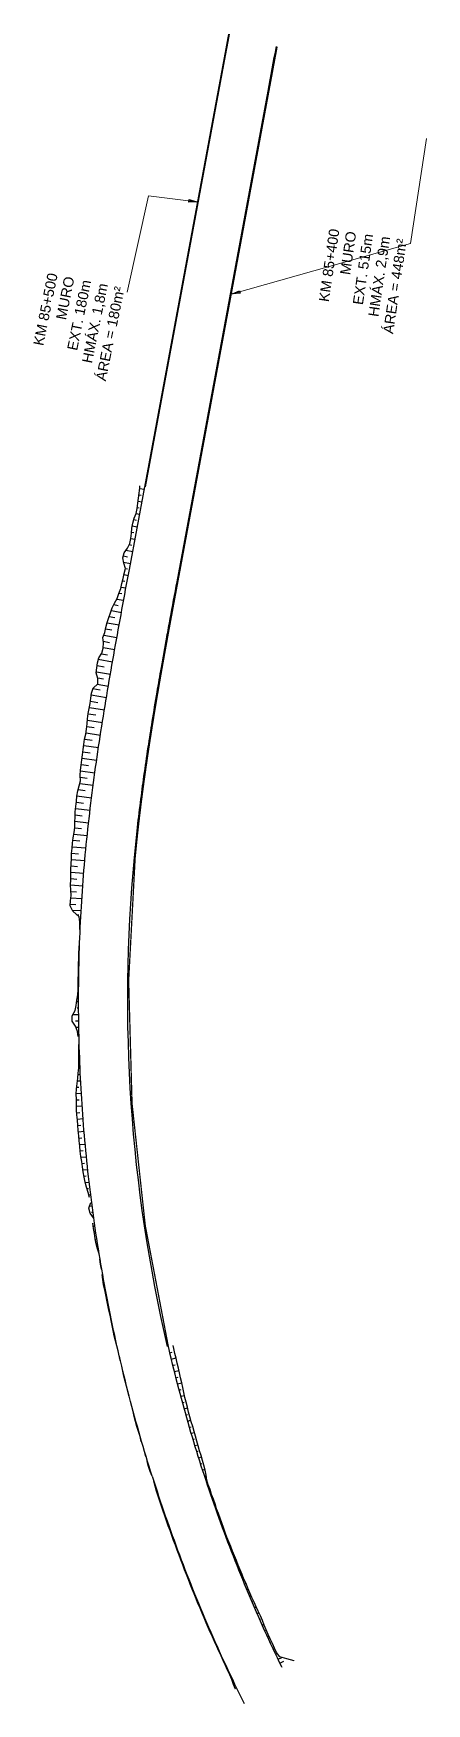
# Model space of a CAD drawing. Header units: metres. Extents: x 288738 to 324331, y 7399322 to 7465117.
# Drawn here: x 296963 to 297117, y 7452599 to 7453252 of the extents above; entities that cross this region are included whole.
import ezdxf

# ---------------------------------------------------------------- set-up
doc = ezdxf.new("R2010")
doc.units = ezdxf.units.M
doc.header["$LTSCALE"] = 10
for name, color, linetype in [('F-HZ-ATERRO-TALUDE', 110, 'Continuous'), ('F-HZ-MUROS', 210, 'Continuous'), ('F-HZ-PIANO-CORTE', 10, 'Continuous'), ('F-HZ-TALUDE', 2, 'Continuous')]:
    doc.layers.add(name, color=color, linetype=linetype)
doc.layers.add('U-HZ-TEXTO-MUROS', color=2, linetype='Continuous', lineweight=0)
doc.styles.add('ARIAL', font='arial.ttf')
doc.styles.add('DIM', font='arial.ttf', dxfattribs={"width": 0.8})
doc.dimstyles.new('U-1_2000', dxfattribs={"dimscale": 2, "dimtxt": 1.5, "dimasz": 0.75, "dimexe": 0.75, "dimexo": 0.75, "dimgap": 0.25, "dimtad": 1, "dimzin": 4, "dimtxsty": 'DIM', "dimblk": 'ARCHTICK', "dimcen": 0.7, "dimdle": 0.75, "dimclrd": 256, "dimclre": 256, "dimclrt": 256, "dimaunit": 1, "dimadec": 3, "dimazin": 2, "dimtfac": 1, "dimtofl": 0, "dimtmove": 0, "dimatfit": 3, "dimldrblk": 'CLOSEDBLANK', "dimfxl": 0, "dimtolj": 1, "dimtzin": 0, "dimlwd": -1, "dimlwe": -1, "dimarcsym": 0})

msp = doc.modelspace()

# ---------------------------------------------------------------- texts
at = {"layer": 'U-HZ-TEXTO-MUROS', "linetype": 'Continuous', "lineweight": -3, "char_height": 4, "attachment_point": 9, "style": 'ARIAL'}
for s, insert, rotation in [('KM 85+400\\PMURO \\PEXT.^I515m\\PHMÁX. 2,9m\\PÁREA = 448m²', (297109.427, 7453171.243), 81.620395), ('KM 85+500\\PMURO \\PEXT.^I180m\\PHMÁX. 1,8m\\PÁREA = 180m²', (296999.104, 7453152.392), 78.549458)]:
    msp.add_mtext(s, dxfattribs=dict(at, insert=insert, rotation=rotation))

# ---------------------------------------------------------------- blocks, each defined once
blk = doc.blocks.new('_ArchTick')
at = {"color": 0, "linetype": 'ByBlock', "const_width": 0.15}
blk.add_lwpolyline([(-0.5, -0.5), (0.5, 0.5)], dxfattribs=at)

# ---------------------------------------------------------------- linework, layer by layer
at = {"layer": 'F-HZ-ATERRO-TALUDE', "linetype": 'Continuous', "lineweight": -3}
for p, q in [((296981.522, 7452898.297), (296981.491, 7452898.298)), ((296981.346, 7452893.3), (296981.195, 7452893.305)), ((296981.429, 7452895.799), (296981.387, 7452895.8)), ((296981.21, 7452888.302), (296981.002, 7452888.307)), ((296981.157, 7452885.803), (296981.06, 7452885.805)), ((296981.273, 7452890.801), (296981.2, 7452890.803)), ((296981.06, 7452878.303), (296980.88, 7452878.305)), ((296981.115, 7452883.303), (296980.895, 7452883.306)), ((296981.083, 7452880.803), (296980.977, 7452880.804)), ((296981.046, 7452873.303), (296980.235, 7452873.302)), ((296981.048, 7452875.803), (296980.841, 7452875.804)), ((296981.072, 7452868.303), (296978.72, 7452868.282)), ((296981.1, 7452865.804), (296979.795, 7452865.786)), ((296981.054, 7452870.803), (296980.465, 7452870.8)), ((296981.139, 7452863.304), (296980.045, 7452863.285)), ((296981.188, 7452860.804), (296980.964, 7452860.8)), ((296986.325, 7452793.504), (296985.245, 7452793.362)), ((296986.656, 7452791.026), (296986.08, 7452790.948)), ((297016.68, 7452736.131), (297017.619, 7452736.354)), ((297017.264, 7452733.693), (297019.162, 7452734.151)), ((297017.858, 7452731.257), (297018.773, 7452731.482)), ((297018.463, 7452728.824), (297020.23, 7452729.267)), ((297019.077, 7452726.394), (297019.933, 7452726.612)), ((297019.701, 7452723.967), (297021.331, 7452724.39)), ((297020.335, 7452721.544), (297021.098, 7452721.745)), ((297020.98, 7452719.123), (297022.417, 7452719.509)), ((297021.634, 7452716.706), (297022.31, 7452716.89)), ((297022.299, 7452714.29), (297023.599, 7452714.651)), ((297022.974, 7452711.879), (297023.581, 7452712.05)), ((297023.658, 7452709.471), (297024.793, 7452709.796)), ((297024.351, 7452707.069), (297024.974, 7452707.25)), ((297025.057, 7452704.665), (297026.324, 7452705.04)), ((297025.772, 7452702.265), (297026.382, 7452702.448)), ((297026.497, 7452699.868), (297027.663, 7452700.224)), ((297027.231, 7452697.474), (297027.775, 7452697.643)), ((297027.977, 7452695.083), (297029.054, 7452695.422)), ((297008.316, 7452692.643), (297008.102, 7452692.577)), ((297009.055, 7452690.255), (297008.96, 7452690.225)), ((297028.732, 7452692.696), (297029.254, 7452692.862)), ((297029.495, 7452690.315), (297030.4, 7452690.608)), ((297030.263, 7452687.956), (297030.561, 7452688.053)), ((297031.04, 7452685.603), (297031.341, 7452685.702)), ((297031.834, 7452683.232), (297031.993, 7452683.286)), ((297032.637, 7452680.864), (297032.956, 7452680.973)), ((297033.45, 7452678.5), (297033.629, 7452678.562)), ((297034.274, 7452676.14), (297034.652, 7452676.273)), ((297035.106, 7452673.782), (297035.275, 7452673.842)), ((297035.949, 7452671.427), (297036.33, 7452671.565)), ((297036.803, 7452669.076), (297036.987, 7452669.144)), ((297037.665, 7452666.731), (297037.941, 7452666.833)), ((297038.538, 7452664.387), (297038.668, 7452664.436)), ((297039.418, 7452662.05), (297039.805, 7452662.197)), ((297040.311, 7452659.714), (297040.505, 7452659.788)), ((297041.213, 7452657.383), (297041.636, 7452657.547)), ((297042.123, 7452655.056), (297042.39, 7452655.161)), ((297043.045, 7452652.731), (297043.537, 7452652.927)), ((297043.977, 7452650.409), (297044.249, 7452650.519)), ((297044.917, 7452648.093), (297045.386, 7452648.285)), ((297045.866, 7452645.783), (297046.137, 7452645.895)), ((297046.827, 7452643.472), (297047.384, 7452643.705)), ((297047.798, 7452641.166), (297048.08, 7452641.285)), ((297048.777, 7452638.864), (297049.396, 7452639.129)), ((297049.767, 7452636.566), (297050.107, 7452636.713)), ((297050.767, 7452634.272), (297051.49, 7452634.589)), ((297051.776, 7452631.981), (297052.142, 7452632.144)), ((297052.795, 7452629.695), (297053.482, 7452630.003)), ((297053.822, 7452627.414), (297054.128, 7452627.553)), ((297054.86, 7452625.137), (297055.451, 7452625.408)), ((297055.908, 7452622.865), (297056.206, 7452623.003)), ((297056.964, 7452620.596), (297057.564, 7452620.877)), ((297058.026, 7452618.341), (297058.345, 7452618.491)), ((297058.966, 7452616.367), (297060.497, 7452617.098)), ((297059.699, 7452614.837), (297061.294, 7452615.605))]:
    msp.add_line(p, q, dxfattribs=at)
at = {"layer": 'F-HZ-MUROS', "linetype": 'Continuous', "lineweight": -3, "const_width": 0.5}
msp.add_lwpolyline([(297006.869, 7453074.627), (297036.21, 7453232.778), (297036.857, 7453236.266), (297037.503, 7453239.753), (297038.148, 7453243.239), (297038.79, 7453246.722), (297039.43, 7453250.205), (297039.687, 7453251.61)], dxfattribs=at)
at = {"layer": 'F-HZ-MUROS', "linetype": 'Continuous', "lineweight": -3}
msp.add_lwpolyline([(297007.164, 7453074.572), (297036.505, 7453232.723), (297037.152, 7453236.212), (297037.798, 7453239.699), (297038.443, 7453243.184), (297039.085, 7453246.668), (297039.725, 7453250.151), (297039.982, 7453251.556)], dxfattribs=at)
msp.add_lwpolyline([(297015.804, 7452738.545, -0.0806438), (297002.841, 7452929.695, -0.0041867), (297003.901, 7452940.097, -0.0038957), (297005.222, 7452951.266, -0.0033101), (297006.588, 7452961.539, -0.0030113), (297008.234, 7452972.823, -0.0024141), (297009.813, 7452982.883, -0.0021122), (297011.723, 7452994.376, -0.0015102), (297013.387, 7453003.958, -0.0012077), (297015.536, 7453015.941, -0.0006042), (297016.852, 7453023.136, -0.0003019), (297019.517, 7453037.544), (297055.088, 7453229.276, 0.0003429), (297058.32, 7453246.763, 0.0003429)], format="xyb", dxfattribs=at)
at = {"layer": 'F-HZ-MUROS', "linetype": 'Continuous', "lineweight": -3, "const_width": 0.5}
msp.add_lwpolyline([(297016.106, 7452738.571, -0.0806619), (297003.139, 7452929.667, -0.0041867), (297004.199, 7452940.064, -0.0038957), (297005.52, 7452951.228, -0.0033101), (297006.885, 7452961.498, -0.0030113), (297008.53, 7452972.778, -0.0024141), (297010.109, 7452982.835, -0.0021122), (297012.019, 7452994.325, -0.0015102), (297013.683, 7453003.906, -0.0012077), (297015.831, 7453015.888, -0.0006042), (297017.147, 7453023.081, -0.0003019), (297019.812, 7453037.49), (297055.383, 7453229.221, 0.0003429), (297058.615, 7453246.709)], format="xyb", dxfattribs=at)
at = {"layer": 'F-HZ-PIANO-CORTE'}
for p, q in [((297004.927, 7453074.036), (297006.698, 7453073.707)), ((297004.327, 7453069.072), (297005.788, 7453068.801)), ((297004.609, 7453071.556), (297005.426, 7453071.404)), ((297002.598, 7453061.818), (297003.514, 7453061.648)), ((297003.492, 7453064.15), (297004.877, 7453063.893)), ((297004.017, 7453066.592), (297004.675, 7453066.469)), ((297001.427, 7453054.428), (297003.065, 7453054.124)), ((297001.738, 7453056.908), (297002.629, 7453056.743)), ((297002.022, 7453059.391), (297003.975, 7453059.029)), ((296999.556, 7453049.863), (297002.184, 7453049.376)), ((297000.803, 7453052.027), (297001.708, 7453051.859)), ((296998.545, 7453047.611), (297000.146, 7453047.314)), ((296998.622, 7453045.157), (297001.309, 7453044.659)), ((296999.303, 7453042.755), (297000.102, 7453042.607)), ((296997.684, 7453035.444), (296999.536, 7453035.101)), ((296998.234, 7453037.883), (296999.113, 7453037.72)), ((296998.804, 7453040.317), (297000.447, 7453040.012)), ((296994.761, 7453028.576), (296996.487, 7453028.258)), ((296995.973, 7453030.76), (296998.642, 7453030.267)), ((296996.845, 7453033.097), (296997.967, 7453032.889)), ((296992.99, 7453023.907), (296995.159, 7453023.51)), ((296993.836, 7453026.259), (296997.771, 7453025.536)), ((296990.914, 7453016.707), (296995.996, 7453015.79)), ((296991.605, 7453019.106), (296994.021, 7453018.667)), ((296992.229, 7453021.526), (296996.883, 7453020.678)), ((296989.981, 7453009.398), (296992.343, 7453008.98)), ((296990.662, 7453011.779), (296995.134, 7453010.981)), ((296990.693, 7453014.274), (296993.129, 7453013.837)), ((296988.011, 7453002.328), (296993.447, 7453001.388)), ((296988.289, 7453004.812), (296991.081, 7453004.325)), ((296988.738, 7453007.263), (296994.302, 7453006.285)), ((296986.607, 7452995.741), (296989.463, 7452995.26)), ((296988.341, 7452997.506), (296992.656, 7452996.772)), ((296988.538, 7452999.918), (296990.799, 7452999.53)), ((296985.658, 7452990.846), (296988.58, 7452990.364)), ((296986.007, 7452993.321), (296991.909, 7452992.337)), ((296984.458, 7452983.446), (296990.311, 7452982.518)), ((296984.792, 7452985.922), (296987.747, 7452985.447)), ((296985.251, 7452988.379), (296991.1, 7452987.427)), ((296983.421, 7452976.033), (296986.296, 7452975.598)), ((296983.939, 7452978.478), (296989.545, 7452977.615)), ((296984.28, 7452980.953), (296987.103, 7452980.512)), ((296982.679, 7452971.09), (296985.559, 7452970.669)), ((296983.065, 7452973.559), (296988.802, 7452972.705)), ((296981.739, 7452963.654), (296987.391, 7452962.875)), ((296982.125, 7452966.122), (296984.929, 7452965.727)), ((296982.376, 7452968.609), (296988.083, 7452967.79)), ((296981.504, 7452958.707), (296986.736, 7452958.017)), ((296981.693, 7452961.159), (296984.376, 7452960.797)), ((296980.181, 7452951.352), (296982.992, 7452951.009)), ((296980.384, 7452953.842), (296986.105, 7452953.124)), ((296980.832, 7452956.299), (296983.625, 7452955.94)), ((296979.563, 7452943.889), (296984.939, 7452943.289)), ((296979.662, 7452946.387), (296982.44, 7452946.067)), ((296979.815, 7452948.881), (296985.506, 7452948.205)), ((296979.173, 7452938.925), (296984.408, 7452938.378)), ((296979.576, 7452941.391), (296982.123, 7452941.116)), ((296978.322, 7452931.482), (296981, 7452931.234)), ((296978.526, 7452933.973), (296983.914, 7452933.453)), ((296978.768, 7452936.462), (296981.462, 7452936.191)), ((296977.971, 7452923.992), (296983.037, 7452923.584)), ((296978.072, 7452926.49), (296980.657, 7452926.271)), ((296978.244, 7452928.984), (296983.455, 7452928.522)), ((296977.889, 7452918.994), (296982.659, 7452918.648)), ((296977.953, 7452921.493), (296980.398, 7452921.306)), ((296977.842, 7452911.515), (296980.005, 7452911.384)), ((296978.043, 7452914.006), (296982.323, 7452913.73)), ((296978.044, 7452916.499), (296980.265, 7452916.347)), ((296978.541, 7452909.176), (296982.035, 7452908.978)), ((296980.263, 7452907.418), (296981.103, 7452907.372)), ((296981.418, 7452905.402), (296981.842, 7452905.38)), ((296981.543, 7452902.907), (296981.632, 7452902.903)), ((296981.087, 7452852.421), (296981.424, 7452852.433)), ((296981.114, 7452854.92), (296981.228, 7452854.924)), ((296981.197, 7452857.419), (296981.269, 7452857.421)), ((296981.068, 7452847.422), (296981.619, 7452847.446)), ((296981.121, 7452849.921), (296981.319, 7452849.929)), ((296980.288, 7452839.97), (296981.135, 7452840.017)), ((296980.647, 7452842.444), (296981.852, 7452842.506)), ((296980.835, 7452844.934), (296981.283, 7452844.955)), ((296980.111, 7452837.479), (296982.123, 7452837.598)), ((296980.21, 7452832.483), (296982.437, 7452832.633)), ((296980.218, 7452834.983), (296981.246, 7452835.048)), ((296980.296, 7452829.988), (296981.452, 7452830.071)), ((296980.598, 7452827.507), (296982.791, 7452827.672)), ((296980.737, 7452825.012), (296981.86, 7452825.102)), ((296980.955, 7452822.522), (296983.185, 7452822.708)), ((296981.183, 7452820.034), (296982.29, 7452820.131)), ((296981.406, 7452817.546), (296983.619, 7452817.749)), ((296981.678, 7452815.061), (296982.764, 7452815.165)), ((296981.992, 7452812.58), (296984.094, 7452812.79)), ((296982.349, 7452810.106), (296983.348, 7452810.21)), ((296982.682, 7452807.628), (296984.608, 7452807.836)), ((296983.093, 7452805.163), (296983.987, 7452805.263)), ((296983.62, 7452802.72), (296985.161, 7452802.899)), ((296984.265, 7452800.307), (296984.858, 7452800.378)), ((296985.02, 7452797.926), (296985.748, 7452798.017)), ((296986.753, 7452785.556), (296987.082, 7452785.603)), ((296987.13, 7452783.087), (296987.773, 7452783.182)), ((296987.512, 7452780.617), (296987.829, 7452780.665)), ((296988.047, 7452778.176), (296988.527, 7452778.252)), ((296988.762, 7452775.781), (296988.839, 7452775.793)), ((296989.668, 7452771.254), (296989.588, 7452771.241)), ((296990.363, 7452765.921), (296990.475, 7452765.94)), ((296990.71, 7452763.445), (296991.029, 7452763.503)), ((296991.174, 7452760.989), (296991.328, 7452761.018)), ((296991.696, 7452758.544), (296991.944, 7452758.592)), ((296992.169, 7452756.089), (296992.293, 7452756.114)), ((296992.694, 7452753.646), (296992.899, 7452753.687)), ((296993.288, 7452751.217), (296993.339, 7452751.228)), ((296993.764, 7452748.764), (296993.893, 7452748.791)), ((296994.236, 7452746.309), (296994.321, 7452746.327)), ((296994.775, 7452743.868), (296994.928, 7452743.902)), ((296995.348, 7452741.437), (296995.404, 7452741.449)), ((296995.964, 7452739.014), (296996.001, 7452739.022)), ((296997.08, 7452734.14), (296997.114, 7452734.148)), ((296997.086, 7452734.113), (296997.103, 7452734.117)), ((296998.776, 7452726.806), (296998.866, 7452726.828)), ((296999.374, 7452724.379), (296999.421, 7452724.391)), ((296999.983, 7452721.954), (297000.079, 7452721.979)), ((297000.632, 7452719.54), (297000.666, 7452719.549)), ((297001.925, 7452714.71), (297001.948, 7452714.716)), ((297002.544, 7452712.292), (297002.621, 7452712.313)), ((297003.141, 7452709.867), (297003.21, 7452709.886)), ((297003.802, 7452707.457), (297003.949, 7452707.498)), ((297004.556, 7452705.073), (297004.592, 7452705.083)), ((297005.229, 7452702.666), (297005.318, 7452702.692)), ((297011.071, 7452683.542), (297011.181, 7452683.577)), ((297011.737, 7452681.134), (297011.846, 7452681.17)), ((297012.521, 7452678.76), (297012.742, 7452678.834)), ((297013.313, 7452676.389), (297013.425, 7452676.427)), ((297014.111, 7452674.02), (297014.342, 7452674.099)), ((297014.946, 7452671.663), (297015.051, 7452671.7)), ((297015.811, 7452669.318), (297015.981, 7452669.378)), ((297016.655, 7452666.965), (297016.735, 7452666.993)), ((297017.452, 7452664.595), (297017.657, 7452664.669)), ((297018.345, 7452662.26), (297018.428, 7452662.29)), ((297019.223, 7452659.92), (297019.373, 7452659.975)), ((297020.113, 7452657.583), (297020.179, 7452657.608)), ((297020.977, 7452655.237), (297021.125, 7452655.294)), ((297021.862, 7452652.9), (297021.939, 7452652.929)), ((297022.732, 7452650.556), (297022.917, 7452650.628)), ((297023.676, 7452648.241), (297023.751, 7452648.271)), ((297024.577, 7452645.91), (297024.745, 7452645.977)), ((297025.482, 7452643.579), (297025.578, 7452643.618)), ((297026.434, 7452641.268), (297026.612, 7452641.34)), ((297027.352, 7452638.942), (297027.455, 7452638.985)), ((297028.334, 7452636.644), (297028.515, 7452636.72)), ((297029.283, 7452634.331), (297029.382, 7452634.373)), ((297030.262, 7452632.031), (297030.456, 7452632.114)), ((297031.224, 7452629.723), (297031.332, 7452629.77)), ((297032.246, 7452627.443), (297032.434, 7452627.525)), ((297033.295, 7452625.174), (297033.366, 7452625.205)), ((297034.341, 7452622.903), (297034.45, 7452622.951)), ((297035.36, 7452620.62), (297035.416, 7452620.646)), ((297036.419, 7452618.356), (297036.503, 7452618.394)), ((297036.419, 7452618.356), (297036.503, 7452618.394)), ((297037.435, 7452616.072), (297037.489, 7452616.096)), ((297038.455, 7452613.789), (297038.592, 7452613.853)), ((297039.492, 7452611.515), (297039.571, 7452611.552)), ((297040.535, 7452609.243), (297040.718, 7452609.33)), ((297041.448, 7452606.917), (297041.619, 7452606.999))]:
    msp.add_line(p, q, dxfattribs=at)
at = {"layer": 'F-HZ-TALUDE', "linetype": 'Continuous', "lineweight": -3}
for p, q in [((296997.364, 7452732.932), (296997.08, 7452734.14)), ((297007.351, 7452695.623), (297006.784, 7452697.575))]:
    msp.add_line(p, q, dxfattribs=at)
at = {"layer": 'F-HZ-TALUDE', "linetype": 'Continuous', "lineweight": -3, "flags": 128}
for points in [[(296981.586, 7452900.407), (296981.552, 7452902.444), (296981.514, 7452904.482), (296981.301, 7452906.53), (296978.751, 7452908.711), (296977.8, 7452910.814), (296977.922, 7452912.858), (296978.136, 7452914.895), (296978.017, 7452916.956), (296977.888, 7452919.018), (296977.956, 7452921.068), (296977.94, 7452923.124), (296978.014, 7452925.175), (296978.104, 7452927.224), (296978.266, 7452929.268), (296978.31, 7452931.323), (296978.466, 7452933.367), (296978.669, 7452935.406), (296978.859, 7452937.446), (296979.287, 7452939.46), (296979.59, 7452941.485), (296979.547, 7452943.547), (296979.644, 7452945.594), (296979.691, 7452947.646), (296979.895, 7452949.68), (296980.24, 7452951.696), (296980.368, 7452953.738), (296980.686, 7452955.755), (296981.218, 7452957.743), (296981.806, 7452959.721), (296981.643, 7452961.799), (296981.748, 7452963.84), (296982.1, 7452965.847), (296982.279, 7452967.878), (296982.546, 7452969.895), (296982.77, 7452971.918), (296983.13, 7452973.92), (296983.398, 7452975.934), (296983.847, 7452977.92), (296984.178, 7452979.923), (296984.378, 7452981.945), (296984.487, 7452983.981), (296984.802, 7452985.984), (296985.184, 7452987.975), (296985.517, 7452989.973), (296985.839, 7452991.972), (296986.089, 7452993.982), (296986.665, 7452995.936), (296988.518, 7452997.672), (296988.602, 7452999.706), (296987.953, 7453001.866), (296988.205, 7453003.87), (296988.384, 7453005.887), (296988.888, 7453007.846), (296990.17, 7453009.666), (296990.655, 7453011.625), (296990.748, 7453013.654), (296990.562, 7453015.732), (296991.256, 7453017.651), (296991.726, 7453019.609), (296992.238, 7453021.558), (296992.832, 7453023.492), (296993.558, 7453025.4), (296994.181, 7453027.325), (296995.053, 7453029.204), (296996.14, 7453031.042), (296996.79, 7453032.96), (296997.556, 7453034.854), (296997.982, 7453036.812), (296998.441, 7453038.762), (296998.897, 7453040.712), (296999.33, 7453042.666), (296998.673, 7453044.822), (296998.354, 7453046.915), (296998.885, 7453048.851), (297000.086, 7453050.662), (297001.06, 7453052.515), (297001.437, 7453054.48), (297001.698, 7453056.465), (297001.881, 7453058.466), (297002.183, 7453060.444), (297002.765, 7453062.37), (297003.537, 7453064.261), (297003.966, 7453066.215), (297004.232, 7453068.2), (297004.449, 7453070.194), (297004.683, 7453072.185), (297004.945, 7453074.17), (297004.984, 7453074.977)], [(297009.804, 7452687.87), (297009.194, 7452689.809), (297008.59, 7452691.75), (297007.993, 7452693.693), (297007.402, 7452695.638), (297006.817, 7452697.585), (297006.239, 7452699.534), (297005.667, 7452701.485), (297005.102, 7452703.438), (297004.543, 7452705.393), (297003.99, 7452707.349), (297003.444, 7452709.307), (297002.905, 7452711.267), (297002.372, 7452713.229), (297001.845, 7452715.193), (297001.325, 7452717.158), (297000.811, 7452719.125), (297000.304, 7452721.094), (296999.803, 7452723.064), (296999.309, 7452725.036), (296998.821, 7452727.009), (296998.34, 7452728.985), (296997.865, 7452730.961), (296997.397, 7452732.94), (296997.114, 7452734.148), (296996.935, 7452734.919), (296996.48, 7452736.901), (296996.032, 7452738.884), (296995.59, 7452740.868), (296995.154, 7452742.854), (296994.725, 7452744.841), (296994.303, 7452746.829), (296993.887, 7452748.819), (296993.477, 7452750.811), (296993.075, 7452752.803), (296992.678, 7452754.797), (296992.289, 7452756.793), (296991.906, 7452758.789), (296991.529, 7452760.787), (296991.159, 7452762.786), (296990.796, 7452764.786), (296990.439, 7452766.788), (296990.089, 7452768.79), (296989.746, 7452770.794), (296989.409, 7452772.799), (296989.079, 7452774.805), (296988.755, 7452776.812), (296988.438, 7452778.82), (296988.127, 7452780.829), (296987.823, 7452782.839), (296987.526, 7452784.85), (296987.236, 7452786.862), (296986.952, 7452788.875), (296986.674, 7452790.889), (296986.404, 7452792.904), (296986.14, 7452794.92), (296985.882, 7452796.936), (296985.632, 7452798.954), (296985.387, 7452800.972), (296985.15, 7452802.991), (296984.919, 7452805.011), (296984.695, 7452807.031), (296984.478, 7452809.053), (296984.267, 7452811.075), (296984.063, 7452813.097), (296983.865, 7452815.121), (296983.674, 7452817.145), (296983.49, 7452819.169), (296983.313, 7452821.194), (296983.142, 7452823.22), (296982.978, 7452825.246), (296982.82, 7452827.273), (296982.67, 7452829.301), (296982.525, 7452831.328), (296982.388, 7452833.357), (296982.257, 7452835.385), (296982.133, 7452837.415), (296982.016, 7452839.444), (296981.905, 7452841.474), (296981.801, 7452843.504), (296981.704, 7452845.535), (296981.613, 7452847.566), (296981.529, 7452849.597), (296981.452, 7452851.629), (296981.382, 7452853.66), (296981.318, 7452855.692), (296981.261, 7452857.724), (296981.21, 7452859.757), (296981.167, 7452861.789), (296981.13, 7452863.822), (296981.099, 7452865.855), (296981.076, 7452867.887), (296981.059, 7452869.92), (296981.048, 7452871.953), (296981.045, 7452873.986), (296981.048, 7452876.019), (296981.058, 7452878.052), (296981.074, 7452880.085), (296981.098, 7452882.118), (296981.128, 7452884.15), (296981.164, 7452886.183), (296981.208, 7452888.216), (296981.258, 7452890.248), (296981.314, 7452892.28), (296981.378, 7452894.312), (296981.448, 7452896.344), (296981.525, 7452898.375), (296981.608, 7452900.406), (296981.698, 7452902.437), (296981.795, 7452904.468), (296981.899, 7452906.498), (296982.009, 7452908.528), (296982.126, 7452910.558), (296982.25, 7452912.587), (296982.38, 7452914.616), (296982.517, 7452916.644), (296982.661, 7452918.672), (296982.811, 7452920.699), (296982.968, 7452922.726), (296983.132, 7452924.753), (296983.302, 7452926.778), (296983.479, 7452928.804), (296983.663, 7452930.828), (296983.856, 7452932.852), (296984.051, 7452934.874), (296984.256, 7452936.895), (296984.463, 7452938.915), (296984.68, 7452940.934), (296984.901, 7452942.951), (296985.128, 7452944.967), (296985.362, 7452946.982), (296985.599, 7452948.996), (296985.844, 7452951.009), (296986.092, 7452953.02), (296986.348, 7452955.03), (296986.607, 7452957.039), (296986.873, 7452959.046), (296987.142, 7452961.053), (296987.416, 7452963.058), (296987.696, 7452965.062), (296987.978, 7452967.064), (296988.267, 7452969.066), (296988.558, 7452971.066), (296988.855, 7452973.065), (296989.155, 7452975.063), (296989.459, 7452977.059), (296989.767, 7452979.055), (296990.078, 7452981.049), (296990.394, 7452983.042), (296990.711, 7452985.034), (296991.034, 7452987.025), (296991.359, 7452989.015), (296991.687, 7452991.003), (296992.018, 7452992.991), (296992.351, 7452994.977), (296992.688, 7452996.962), (296993.026, 7452998.947), (296993.368, 7453000.93), (296993.711, 7453002.912), (296994.058, 7453004.894), (296994.405, 7453006.874), (296994.755, 7453008.853), (296995.107, 7453010.832), (296995.46, 7453012.809), (296995.816, 7453014.786), (296996.172, 7453016.762), (296996.53, 7453018.737), (296996.889, 7453020.711), (296997.249, 7453022.684), (296997.61, 7453024.657), (296997.972, 7453026.628), (296998.335, 7453028.599), (296998.698, 7453030.57), (296999.062, 7453032.539), (296999.426, 7453034.508), (296999.791, 7453036.476), (297000.156, 7453038.444), (297000.521, 7453040.411), (297000.886, 7453042.377), (297006.869, 7453074.627)], [(296980.912, 7452859.75), (296980.578, 7452861.778), (296979.863, 7452863.801), (296978.455, 7452865.819), (296978.459, 7452867.861), (296979.734, 7452869.911), (296980.059, 7452871.95), (296980.325, 7452873.986), (296980.67, 7452876.02), (296980.878, 7452878.053), (296980.893, 7452880.087), (296980.834, 7452882.121), (296980.938, 7452884.154), (296980.969, 7452886.187), (296980.997, 7452888.22), (296981.116, 7452890.252), (296981.155, 7452892.285), (296981.235, 7452894.317), (296981.386, 7452896.346), (296981.495, 7452898.376)], [(296985.291, 7452796.862), (296984.786, 7452798.85), (296984.083, 7452800.816), (296983.598, 7452802.811), (296983.158, 7452804.812), (296982.784, 7452806.823), (296982.527, 7452808.846), (296982.242, 7452810.867), (296981.947, 7452812.887), (296981.693, 7452814.912), (296981.478, 7452816.941), (296981.235, 7452818.968), (296981.136, 7452821.007), (296980.893, 7452823.034), (296980.733, 7452825.068), (296980.652, 7452827.108), (296980.374, 7452829.134), (296980.187, 7452831.166), (296980.222, 7452833.214), (296980.217, 7452835.257), (296980.103, 7452837.294), (296980.191, 7452839.342), (296980.51, 7452841.4), (296980.78, 7452843.454), (296980.856, 7452845.496), (296981.081, 7452847.543), (296981.127, 7452849.581), (296981.091, 7452851.615), (296981.081, 7452853.65), (296981.134, 7452855.687), (296981.208, 7452857.723)], [(296986.835, 7452788.859), (296985.538, 7452790.735), (296985.029, 7452792.722), (296985.754, 7452794.87)], [(296989.06, 7452774.802), (296988.463, 7452776.765), (296987.883, 7452778.733), (296987.49, 7452780.731), (296987.193, 7452782.745), (296986.823, 7452784.747), (296986.647, 7452786.778)], [(296989.995, 7452768.774), (296989.578, 7452770.765), (296989.275, 7452772.776)], [(296996.436, 7452736.891), (296995.999, 7452738.876), (296995.505, 7452740.849), (296994.981, 7452742.816), (296994.589, 7452744.812), (296994.123, 7452746.792), (296993.759, 7452748.793), (296993.394, 7452750.794), (296992.901, 7452752.769), (296992.435, 7452754.749), (296992.039, 7452756.744), (296991.658, 7452758.742), (296991.226, 7452760.73), (296990.826, 7452762.725), (296990.501, 7452764.733), (296990.267, 7452766.757)], [(297060.531, 7452613.117), (297060.42, 7452613.345), (297060.418, 7452613.349), (297059.562, 7452615.122), (297058.712, 7452616.897), (297057.867, 7452618.676), (297057.029, 7452620.457), (297056.196, 7452622.241), (297055.369, 7452624.028), (297054.549, 7452625.817), (297053.734, 7452627.609), (297052.925, 7452629.404), (297052.121, 7452631.201), (297051.324, 7452633.001), (297050.533, 7452634.804), (297049.748, 7452636.609), (297048.968, 7452638.417), (297048.195, 7452640.228), (297047.428, 7452642.041), (297046.666, 7452643.856), (297045.911, 7452645.674), (297045.161, 7452647.495), (297044.418, 7452649.318), (297043.68, 7452651.143), (297042.949, 7452652.971), (297042.223, 7452654.801), (297041.504, 7452656.633), (297040.791, 7452658.468), (297040.083, 7452660.306), (297039.382, 7452662.145), (297038.687, 7452663.987), (297037.998, 7452665.831), (297037.315, 7452667.678), (297036.638, 7452669.526), (297035.967, 7452671.377), (297035.302, 7452673.23), (297034.644, 7452675.086), (297033.991, 7452676.943), (297033.345, 7452678.803), (297032.705, 7452680.664), (297032.071, 7452682.528), (297031.443, 7452684.394), (297030.821, 7452686.262), (297030.205, 7452688.132), (297029.596, 7452690.004), (297028.992, 7452691.878), (297028.395, 7452693.754), (297027.804, 7452695.632), (297027.22, 7452697.511), (297026.641, 7452699.393), (297026.069, 7452701.277), (297025.502, 7452703.162), (297024.943, 7452705.05), (297024.389, 7452706.939), (297023.841, 7452708.83), (297023.3, 7452710.723), (297022.765, 7452712.617), (297022.236, 7452714.514), (297021.714, 7452716.412), (297021.198, 7452718.312), (297020.688, 7452720.213), (297020.184, 7452722.116), (297019.686, 7452724.021), (297019.195, 7452725.928), (297018.71, 7452727.836), (297018.232, 7452729.745), (297017.759, 7452731.656), (297017.293, 7452733.569), (297016.834, 7452735.483), (297016.38, 7452737.399), (297016.107, 7452738.569), (297016.106, 7452738.571)], [(297065.3, 7452615.712), (297065.295, 7452615.714), (297062.428, 7452616.5), (297059.671, 7452617.355), (297058.428, 7452618.941), (297057.628, 7452620.738), (297056.805, 7452622.524), (297055.944, 7452624.292), (297055.15, 7452626.092), (297054.347, 7452627.887), (297053.605, 7452629.709), (297052.848, 7452631.525), (297052.065, 7452633.328), (297051.249, 7452635.117), (297050.427, 7452636.904), (297049.605, 7452638.691), (297048.76, 7452640.468), (297047.992, 7452642.279), (297047.221, 7452644.088), (297046.459, 7452645.901), (297045.595, 7452647.673), (297044.959, 7452649.537), (297044.228, 7452651.363), (297043.433, 7452653.163), (297042.768, 7452655.016), (297041.973, 7452656.817), (297041.146, 7452658.606), (297040.486, 7452660.46), (297039.768, 7452662.291), (297038.953, 7452664.087), (297038.245, 7452665.923), (297037.621, 7452667.79), (297037.027, 7452669.668), (297036.349, 7452671.515), (297035.643, 7452673.352), (297034.971, 7452675.201), (297034.409, 7452677.089), (297033.691, 7452678.922), (297033.02, 7452680.772), (297032.421, 7452682.646), (297031.708, 7452684.483), (297031.14, 7452686.367), (297030.83, 7452688.336), (297030.477, 7452690.289), (297030.011, 7452692.204), (297029.471, 7452694.094), (297028.883, 7452695.969), (297028.308, 7452697.848), (297027.791, 7452699.745), (297027.286, 7452701.645), (297026.724, 7452703.527), (297026.222, 7452705.427), (297025.645, 7452707.305), (297024.959, 7452709.152), (297024.467, 7452711.054), (297024.01, 7452712.967), (297023.544, 7452714.876), (297023.057, 7452716.779), (297022.606, 7452718.692), (297022.163, 7452720.606), (297021.729, 7452722.523), (297021.319, 7452724.445), (297020.893, 7452726.362), (297020.464, 7452728.278), (297020.013, 7452730.189), (297019.603, 7452732.109), (297019.194, 7452734.029), (297018.691, 7452735.926), (297018.298, 7452737.85), (297017.963, 7452739.001)], [(297000.75, 7452719.109), (297000.213, 7452721.07), (296999.702, 7452723.038), (296999.219, 7452725.013), (296998.732, 7452726.987), (296998.281, 7452728.97)], [(297005.531, 7452701.446), (297005.043, 7452703.421), (297004.468, 7452705.371), (297003.842, 7452707.308), (297003.316, 7452709.272), (297002.743, 7452711.223), (297002.37, 7452713.229), (297001.785, 7452715.177)], [(297009.802, 7452687.869), (297009.035, 7452689.759), (297008.295, 7452691.659), (297007.875, 7452693.657)], [(297009.804, 7452687.87), (297010.421, 7452685.932), (297011.044, 7452683.997), (297011.673, 7452682.064), (297012.309, 7452680.133), (297012.951, 7452678.204), (297013.6, 7452676.278), (297014.254, 7452674.353), (297014.915, 7452672.431), (297015.583, 7452670.51), (297016.257, 7452668.592), (297016.937, 7452666.676), (297017.623, 7452664.763), (297018.316, 7452662.852), (297019.015, 7452660.943), (297019.72, 7452659.036), (297020.432, 7452657.132), (297021.15, 7452655.23), (297021.874, 7452653.33), (297022.604, 7452651.433), (297023.341, 7452649.538), (297024.084, 7452647.646), (297024.833, 7452645.756), (297025.588, 7452643.868), (297026.35, 7452641.983), (297027.117, 7452640.101), (297027.891, 7452638.221), (297028.671, 7452636.344), (297029.458, 7452634.469), (297030.25, 7452632.597), (297031.049, 7452630.727), (297031.853, 7452628.86), (297032.664, 7452626.996), (297033.481, 7452625.135), (297034.305, 7452623.276), (297035.134, 7452621.42), (297035.969, 7452619.566), (297036.811, 7452617.716), (297037.659, 7452615.868), (297038.512, 7452614.023), (297039.372, 7452612.181), (297040.238, 7452610.342), (297041.11, 7452608.505), (297041.988, 7452606.671), (297042.872, 7452604.841), (297042.874, 7452604.837), (297043.762, 7452603.013), (297044.658, 7452601.188), (297045.56, 7452599.366), (297045.733, 7452599.02)], [(297042.377, 7452604.596), (297042.375, 7452604.6), (297041.605, 7452606.488), (297040.9, 7452608.405), (297040.087, 7452610.27), (297039.21, 7452612.105), (297038.378, 7452613.961), (297037.547, 7452615.816), (297036.732, 7452617.68), (297035.878, 7452619.525), (297035.009, 7452621.364), (297034.199, 7452623.229), (297033.342, 7452625.073), (297032.492, 7452626.921), (297031.623, 7452628.761), (297030.843, 7452630.639), (297030.059, 7452632.516), (297029.26, 7452634.386), (297028.499, 7452636.272), (297027.673, 7452638.131), (297026.924, 7452640.022), (297026.179, 7452641.914), (297025.394, 7452643.79), (297024.661, 7452645.687), (297023.946, 7452647.591), (297023.165, 7452649.469), (297022.412, 7452651.358), (297021.729, 7452653.274), (297021, 7452655.173), (297020.308, 7452657.085), (297019.567, 7452658.979), (297018.869, 7452660.889), (297018.143, 7452662.789), (297017.416, 7452664.688), (297016.777, 7452666.619), (297016.099, 7452668.537), (297015.395, 7452670.445), (297014.692, 7452672.353), (297014.022, 7452674.273), (297013.376, 7452676.202), (297012.728, 7452678.13), (297012.093, 7452680.062), (297011.452, 7452681.992), (297010.966, 7452683.972), (297010.374, 7452685.917)]]:
    msp.add_lwpolyline(points, dxfattribs=at)

msp.set_redraw_order([(e.dxf.handle, doc.entitydb.next_handle()) for e in msp.query("TEXT MTEXT ATTDEF DIMENSION ARC_DIMENSION")])  # texts and dimensions are drawn at this point

# ---------------------------------------------------------------- leaders
at = {"layer": 'U-HZ-TEXTO-MUROS', "linetype": 'Continuous', "lineweight": -3}
for points in [[(297041.155, 7453150.002), (297110.767, 7453169.755), (297117.022, 7453210.799)], [(297027.135, 7453186.055), (297008.321, 7453188.396), (297000.007, 7453150.661)]]:
    msp.add_leader(points, dimstyle='U-1_2000', override={"dimscale": 1, "dimasz": 3}, dxfattribs=at)

doc.saveas('drawing.dxf')
